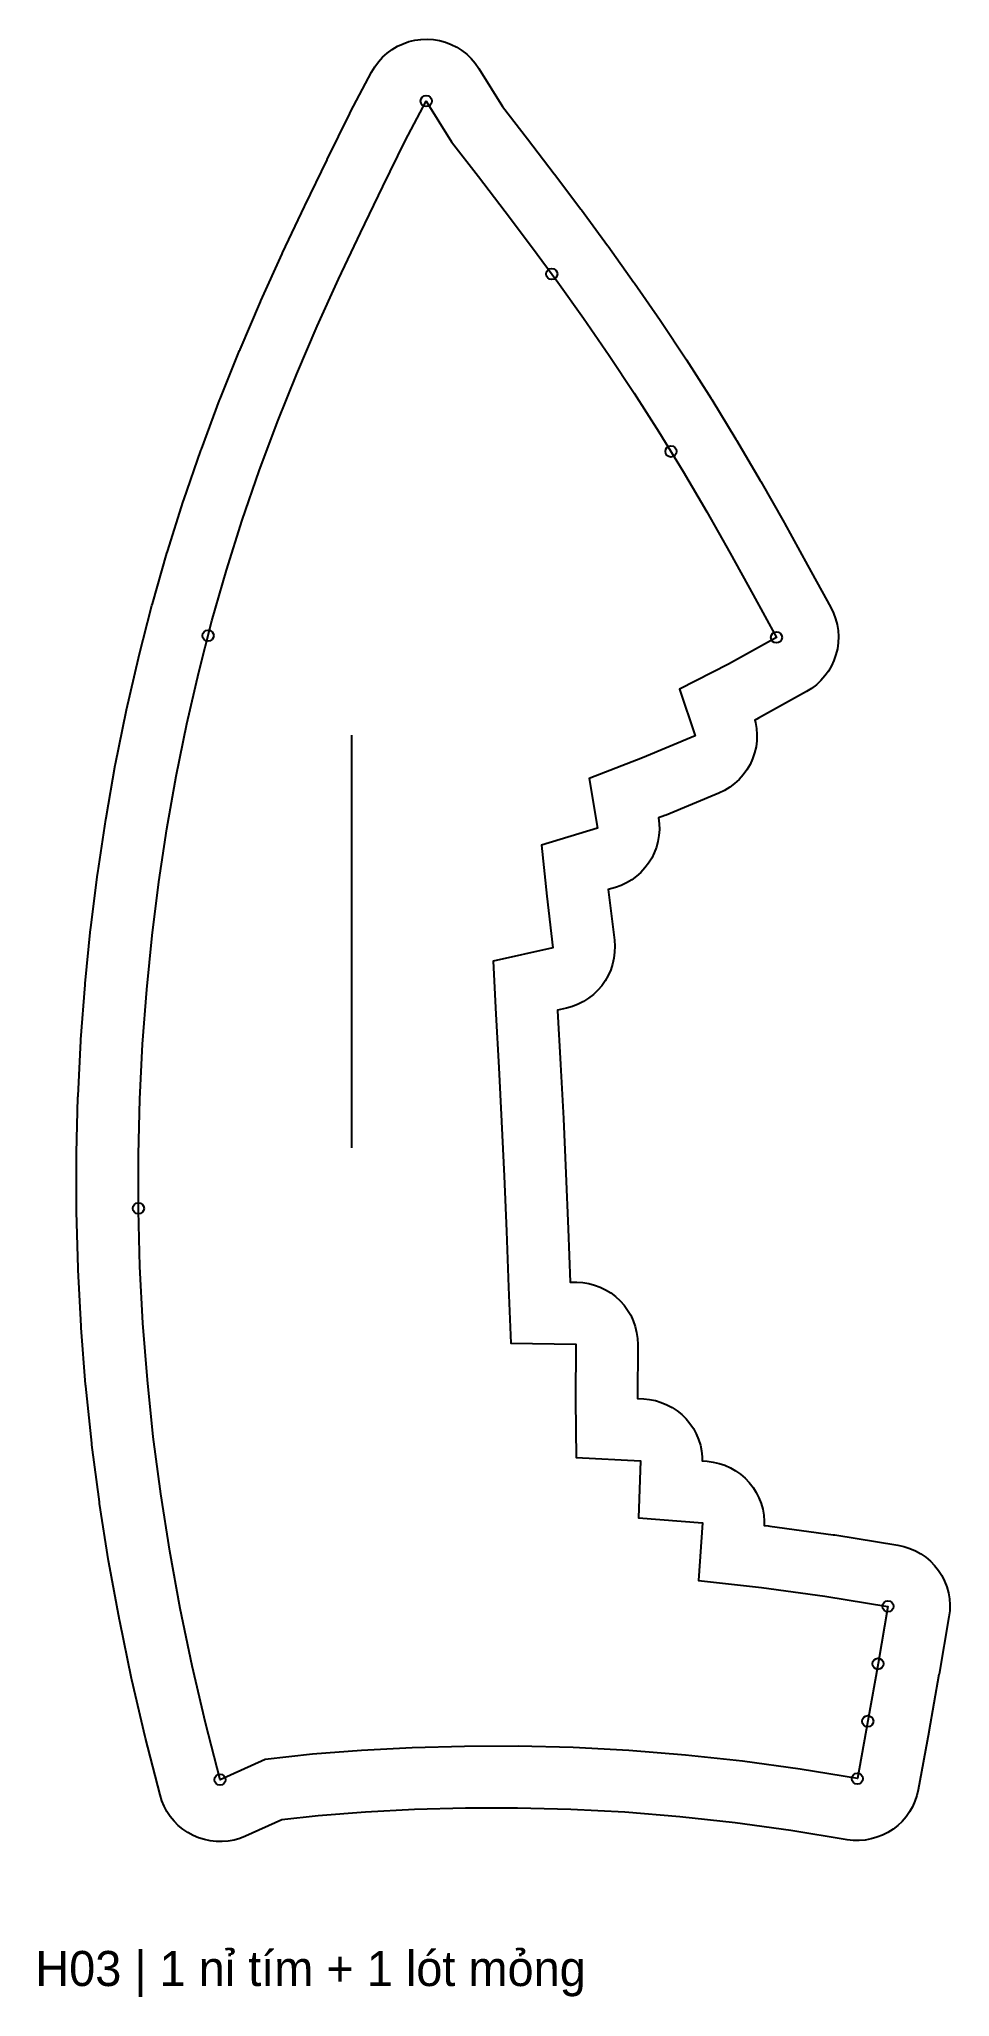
# Model space of a CAD drawing. Header units: millimetres. Extents: x 0 to 1635, y -23 to 178.
# Drawn here: x 621.7 to 665.8, y -5.5 to 89.3 of the extents above; entities that cross this region are included whole.
import ezdxf

# ---------------------------------------------------------------- set-up
doc = ezdxf.new("R2010")
doc.units = ezdxf.units.MM
for name, color, linetype in [('CUT', 7, 'Continuous'), ('GRAIN', 8, 'Continuous'), ('LABEL', 7, 'Continuous'), ('NOTCH', 5, 'Continuous'), ('SEW', 1, 'Continuous')]:
    doc.layers.add(name, color=color, linetype=linetype)

msp = doc.modelspace()

# ---------------------------------------------------------------- texts
at = {"layer": 'LABEL'}
msp.add_text('H03 | 1 nỉ tím + 1 lót mỏng', height=1.7, dxfattribs=at).set_placement((621.502, -5))

# ---------------------------------------------------------------- linework, layer by layer
at = {"layer": 'CUT'}
msp.add_lwpolyline([(624.186, 46.205), (624.194, 46.278), (624.521, 48.877), (624.531, 48.949), (624.919, 51.525), (624.931, 51.599), (625.381, 54.152), (625.395, 54.227), (625.908, 56.757), (625.924, 56.833), (626.5, 59.339), (626.518, 59.417), (627.158, 61.898), (627.179, 61.975), (627.882, 64.43), (627.906, 64.507), (628.672, 66.933), (628.697, 67.009), (629.525, 69.405), (629.551, 69.478), (630.437, 71.843), (630.463, 71.911), (631.403, 74.245), (631.428, 74.307), (632.416, 76.611), (632.439, 76.664), (633.468, 78.94), (633.487, 78.983), (634.547, 81.234), (634.561, 81.264), (635.642, 83.498), (635.65, 83.513), (636.742, 85.738), (636.783, 85.817), (637.799, 87.74), (637.953, 87.998), (638.131, 88.239), (638.332, 88.461), (638.555, 88.662), (638.796, 88.84), (639.054, 88.993), (639.326, 89.119), (639.609, 89.217), (639.901, 89.287), (640.198, 89.327), (640.497, 89.338), (640.797, 89.318), (641.092, 89.269), (641.382, 89.19), (641.662, 89.083), (641.93, 88.949), (642.183, 88.788), (642.419, 88.603), (642.635, 88.395), (642.829, 88.167), (643, 87.921), (644.149, 86.07), (645.354, 84.514), (645.362, 84.503), (646.654, 82.818), (646.668, 82.799), (647.952, 81.098), (647.972, 81.07), (649.243, 79.345), (649.268, 79.311), (650.523, 77.554), (650.551, 77.514), (651.789, 75.722), (651.819, 75.677), (653.036, 73.845), (653.066, 73.798), (654.262, 71.924), (654.292, 71.875), (655.464, 69.958), (655.492, 69.911), (656.641, 67.952), (656.665, 67.91), (657.795, 65.912), (657.811, 65.884), (658.93, 63.853), (658.934, 63.847), (660.061, 61.792), (660.189, 61.528), (660.291, 61.253), (660.366, 60.969), (660.412, 60.679), (660.43, 60.386), (660.419, 60.092), (660.38, 59.801), (660.312, 59.516), (660.217, 59.238), (660.095, 58.971), (659.947, 58.717), (659.776, 58.479), (659.582, 58.259), (659.367, 58.058), (659.134, 57.88), (658.884, 57.725), (656.556, 56.435), (656.476, 56.392), (656.38, 56.343), (656.411, 56.232), (656.462, 55.937), (656.484, 55.638), (656.475, 55.339), (656.437, 55.042), (656.369, 54.75), (656.273, 54.466), (656.148, 54.193), (655.998, 53.935), (655.822, 53.692), (655.622, 53.468), (655.402, 53.265), (655.162, 53.086), (654.905, 52.931), (654.635, 52.802), (652.077, 51.74), (652.014, 51.715), (651.715, 51.599), (651.748, 51.321), (651.755, 51.033), (651.734, 50.745), (651.686, 50.46), (651.61, 50.182), (651.508, 49.911), (651.381, 49.652), (651.229, 49.407), (651.054, 49.177), (650.858, 48.965), (650.643, 48.773), (650.41, 48.602), (650.162, 48.455), (649.901, 48.332), (649.629, 48.235), (649.274, 48.127), (649.572, 45.678), (649.593, 45.385), (649.585, 45.092), (649.549, 44.8), (649.485, 44.514), (649.393, 44.235), (649.274, 43.967), (649.129, 43.711), (648.96, 43.471), (648.769, 43.249), (648.556, 43.046), (648.325, 42.865), (648.077, 42.708), (647.816, 42.575), (647.542, 42.469), (647.259, 42.39), (646.82, 42.29), (646.822, 42.253), (646.964, 39.672), (646.965, 39.661), (647.099, 37.043), (647.1, 37.029), (647.224, 34.383), (647.224, 34.37), (647.337, 31.696), (647.338, 31.684), (647.436, 29.111), (647.744, 29.107), (648.037, 29.089), (648.326, 29.042), (648.609, 28.968), (648.884, 28.866), (649.148, 28.738), (649.397, 28.584), (649.631, 28.408), (649.846, 28.209), (650.041, 27.99), (650.214, 27.753), (650.362, 27.5), (650.486, 27.234), (650.582, 26.958), (650.652, 26.673), (650.693, 26.383), (650.705, 26.09), (650.691, 23.467), (650.992, 23.452), (651.282, 23.423), (651.568, 23.365), (651.847, 23.281), (652.117, 23.169), (652.374, 23.032), (652.617, 22.871), (652.843, 22.687), (653.05, 22.482), (653.237, 22.257), (653.4, 22.016), (653.54, 21.759), (653.654, 21.491), (653.741, 21.212), (653.801, 20.927), (653.832, 20.637), (653.835, 20.448), (654.074, 20.429), (654.365, 20.392), (654.65, 20.327), (654.928, 20.234), (655.195, 20.114), (655.449, 19.969), (655.688, 19.8), (655.91, 19.609), (656.112, 19.396), (656.292, 19.165), (656.448, 18.918), (656.58, 18.657), (656.686, 18.384), (656.764, 18.101), (656.815, 17.813), (656.837, 17.521), (656.833, 17.318), (657.028, 17.297), (657.103, 17.288), (660.172, 16.871), (660.251, 16.859), (663.318, 16.359), (663.607, 16.297), (663.89, 16.206), (664.162, 16.088), (664.421, 15.944), (664.664, 15.775), (664.89, 15.583), (665.095, 15.37), (665.279, 15.137), (665.439, 14.887), (665.573, 14.623), (665.68, 14.347), (665.76, 14.061), (665.811, 13.769), (665.834, 13.474), (665.826, 13.178), (665.79, 12.883), (665.308, 10.112), (665.306, 10.102), (664.811, 7.318), (664.809, 7.308), (664.302, 4.515), (664.236, 4.232), (664.143, 3.955), (664.024, 3.69), (663.879, 3.437), (663.711, 3.199), (663.52, 2.979), (663.308, 2.778), (663.079, 2.599), (662.833, 2.443), (662.573, 2.311), (662.301, 2.206), (662.021, 2.127), (661.734, 2.076), (661.443, 2.053), (661.152, 2.058), (660.863, 2.091), (658.124, 2.542), (655.424, 2.912), (652.74, 3.204), (650.081, 3.418), (647.457, 3.554), (644.877, 3.617), (642.351, 3.612), (639.89, 3.547), (637.508, 3.424), (635.218, 3.245), (633.447, 3.051), (631.685, 2.261), (631.414, 2.155), (631.135, 2.076), (630.849, 2.024), (630.56, 2), (630.269, 2.004), (629.981, 2.036), (629.696, 2.096), (629.419, 2.184), (629.152, 2.297), (628.897, 2.436), (628.656, 2.599), (628.433, 2.784), (628.228, 2.991), (628.044, 3.216), (627.883, 3.457), (627.746, 3.713), (627.635, 3.982), (627.55, 4.259), (626.849, 7.015), (626.836, 7.07), (626.188, 9.836), (626.173, 9.904), (625.592, 12.677), (625.577, 12.751), (625.068, 15.527), (625.055, 15.603), (624.619, 18.378), (624.608, 18.455), (624.247, 21.226), (624.238, 21.303), (623.95, 24.065), (623.943, 24.142), (623.728, 26.893), (623.723, 26.97), (623.579, 29.708), (623.576, 29.785), (623.505, 32.507), (623.503, 32.585), (623.502, 35.289), (623.503, 35.366), (623.571, 38.052), (623.574, 38.128), (623.709, 40.793), (623.714, 40.868), (623.915, 43.511), (623.922, 43.584), (624.186, 46.205)], close=True, dxfattribs=at)
at = {"layer": 'GRAIN'}
msp.add_line((636.85, 35.61), (636.85, 55.61), dxfattribs=at)
at = {"layer": 'NOTCH'}
for centre in [(640.451, 86.338), (640.451, 86.338), (646.537, 77.96), (652.313, 69.36), (629.879, 60.435), (657.43, 60.349), (626.503, 32.683), (662.835, 13.398), (662.35, 10.614), (661.855, 7.832), (630.457, 4.998), (661.35, 5.051)]:
    msp.add_circle(centre, 0.27, dxfattribs=at)
at = {"layer": 'SEW'}
msp.add_lwpolyline([(627.171, 45.904), (627.498, 48.502), (627.886, 51.078), (628.336, 53.632), (628.848, 56.162), (629.423, 58.668), (630.063, 61.149), (630.766, 63.603), (631.533, 66.029), (632.361, 68.425), (633.246, 70.791), (634.186, 73.125), (635.173, 75.429), (636.201, 77.705), (637.261, 79.957), (638.343, 82.191), (639.435, 84.415), (640.451, 86.338), (641.682, 84.356), (642.981, 82.678), (644.273, 80.992), (645.557, 79.291), (646.827, 77.566), (648.082, 75.81), (649.32, 74.017), (650.537, 72.185), (651.732, 70.311), (652.904, 68.393), (654.054, 66.434), (655.183, 64.436), (656.303, 62.405), (657.43, 60.349), (655.102, 59.059), (652.73, 57.837), (653.484, 55.573), (650.927, 54.511), (648.347, 53.508), (648.756, 51.105), (646.047, 50.281), (646.291, 47.805), (646.594, 45.315), (643.698, 44.656), (643.826, 42.096), (643.969, 39.507), (644.103, 36.889), (644.227, 34.243), (644.34, 31.57), (644.443, 28.871), (644.552, 26.148), (647.706, 26.107), (647.69, 23.377), (647.713, 20.616), (650.838, 20.456), (650.736, 17.683), (653.838, 17.439), (653.643, 14.651), (656.699, 14.315), (659.768, 13.898), (662.835, 13.398), (662.352, 10.627), (661.857, 7.843), (661.35, 5.051), (658.571, 5.509), (655.79, 5.89), (653.022, 6.191), (650.279, 6.412), (647.571, 6.552), (644.911, 6.617), (642.309, 6.612), (639.773, 6.545), (637.314, 6.418), (634.938, 6.232), (632.651, 5.982), (630.457, 4.998), (629.757, 7.754), (629.109, 10.52), (628.528, 13.292), (628.018, 16.068), (627.583, 18.843), (627.221, 21.614), (626.934, 24.376), (626.718, 27.127), (626.575, 29.864), (626.503, 32.586), (626.502, 35.291), (626.57, 37.976), (626.706, 40.64), (626.906, 43.283), (627.171, 45.904)], close=True, dxfattribs=at)

msp.set_redraw_order([(e.dxf.handle, doc.entitydb.next_handle()) for e in msp.query("TEXT MTEXT ATTDEF DIMENSION ARC_DIMENSION")])  # texts and dimensions are drawn at this point

doc.saveas('drawing.dxf')
